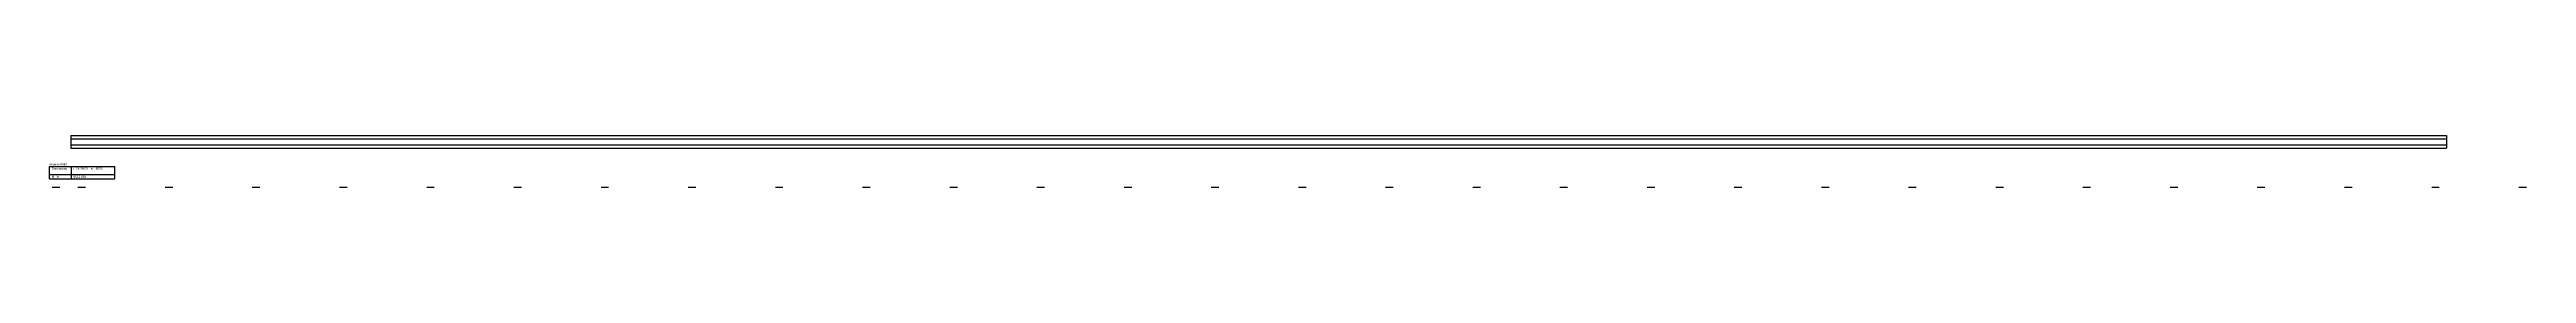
# Model space of a CAD drawing. Header units: millimetres. Extents: x -218 to 5901, y -4888 to 2743.
# Drawn here: x -218 to 5465, y -4321 to -4202 of the extents above; entities that cross this region are included whole.
import ezdxf

# ---------------------------------------------------------------- set-up
doc = ezdxf.new("R2010")
doc.units = ezdxf.units.MM
doc.header["$LTSCALE"] = 10
doc.layers.add('HALFEN', color=2, linetype='CONTINUOUS')
doc.styles.add('ARIAL50', font='arial.ttf', dxfattribs={"height": 5})

msp = doc.modelspace()

# ---------------------------------------------------------------- linework, layer by layer
at = {"layer": 'HALFEN'}
for p, q in [((-168.7, -4201.8), (5281.3, -4201.8)), ((-168.7, -4201.8), (-168.7, -4230.8)), ((5281.3, -4201.8), (5281.3, -4230.8)), ((-168.7, -4209.3), (5281.3, -4209.3)), ((-168.7, -4223.3), (5281.3, -4223.3)), ((-168.7, -4230.8), (5281.3, -4230.8)), ((-217.7, -4272.8), (-67.7, -4272.8)), ((-217.7, -4300.8), (-217.7, -4272.8)), ((-217.7, -4290.8), (-67.7, -4290.8)), ((-217.7, -4300.8), (-67.7, -4300.8)), ((-167.7, -4300.8), (-167.7, -4272.8)), ((-67.7, -4300.8), (-67.7, -4272.8)), ((-194.5, -4320.8), (-212, -4320.8)), ((-135, -4320.8), (-152.5, -4320.8)), ((65, -4320.8), (47.5, -4320.8)), ((265, -4320.8), (247.5, -4320.8)), ((465, -4320.8), (447.5, -4320.8)), ((665, -4320.8), (647.5, -4320.8)), ((865, -4320.8), (847.5, -4320.8)), ((1065, -4320.8), (1047.5, -4320.8)), ((1265, -4320.8), (1247.5, -4320.8)), ((1465, -4320.8), (1447.5, -4320.8)), ((1665, -4320.8), (1647.5, -4320.8)), ((1865, -4320.8), (1847.5, -4320.8)), ((2065, -4320.8), (2047.5, -4320.8)), ((2265, -4320.8), (2247.5, -4320.8)), ((2465, -4320.8), (2447.5, -4320.8)), ((2665, -4320.8), (2647.5, -4320.8)), ((2865, -4320.8), (2847.5, -4320.8)), ((3065, -4320.8), (3047.5, -4320.8)), ((3265, -4320.8), (3247.5, -4320.8)), ((3465, -4320.8), (3447.5, -4320.8)), ((3665, -4320.8), (3647.5, -4320.8)), ((3865, -4320.8), (3847.5, -4320.8)), ((4065, -4320.8), (4047.5, -4320.8)), ((4265, -4320.8), (4247.5, -4320.8)), ((4465, -4320.8), (4447.5, -4320.8)), ((4665, -4320.8), (4647.5, -4320.8)), ((4865, -4320.8), (4847.5, -4320.8)), ((5065, -4320.8), (5047.5, -4320.8)), ((5265, -4320.8), (5247.5, -4320.8)), ((5465, -4320.8), (5447.5, -4320.8))]:
    msp.add_line(p, q, dxfattribs=at)

# ---------------------------------------------------------------- texts
at = {"layer": 'HALFEN', "style": 'ARIAL50'}
for s, p in [('feuerverzinkt', (-217.7, -4270.3)), ('Benennung', (-212.7, -4280.3)), ('Id. Nr.', (-212.7, -4298.3)), ('0002.010', (-162.7, -4298.3)), ('HZA 29/20 - fv - 5650', (-162.7, -4280.3))]:
    msp.add_text(s, height=5, dxfattribs=at).set_placement(p)

doc.saveas('drawing.dxf')
